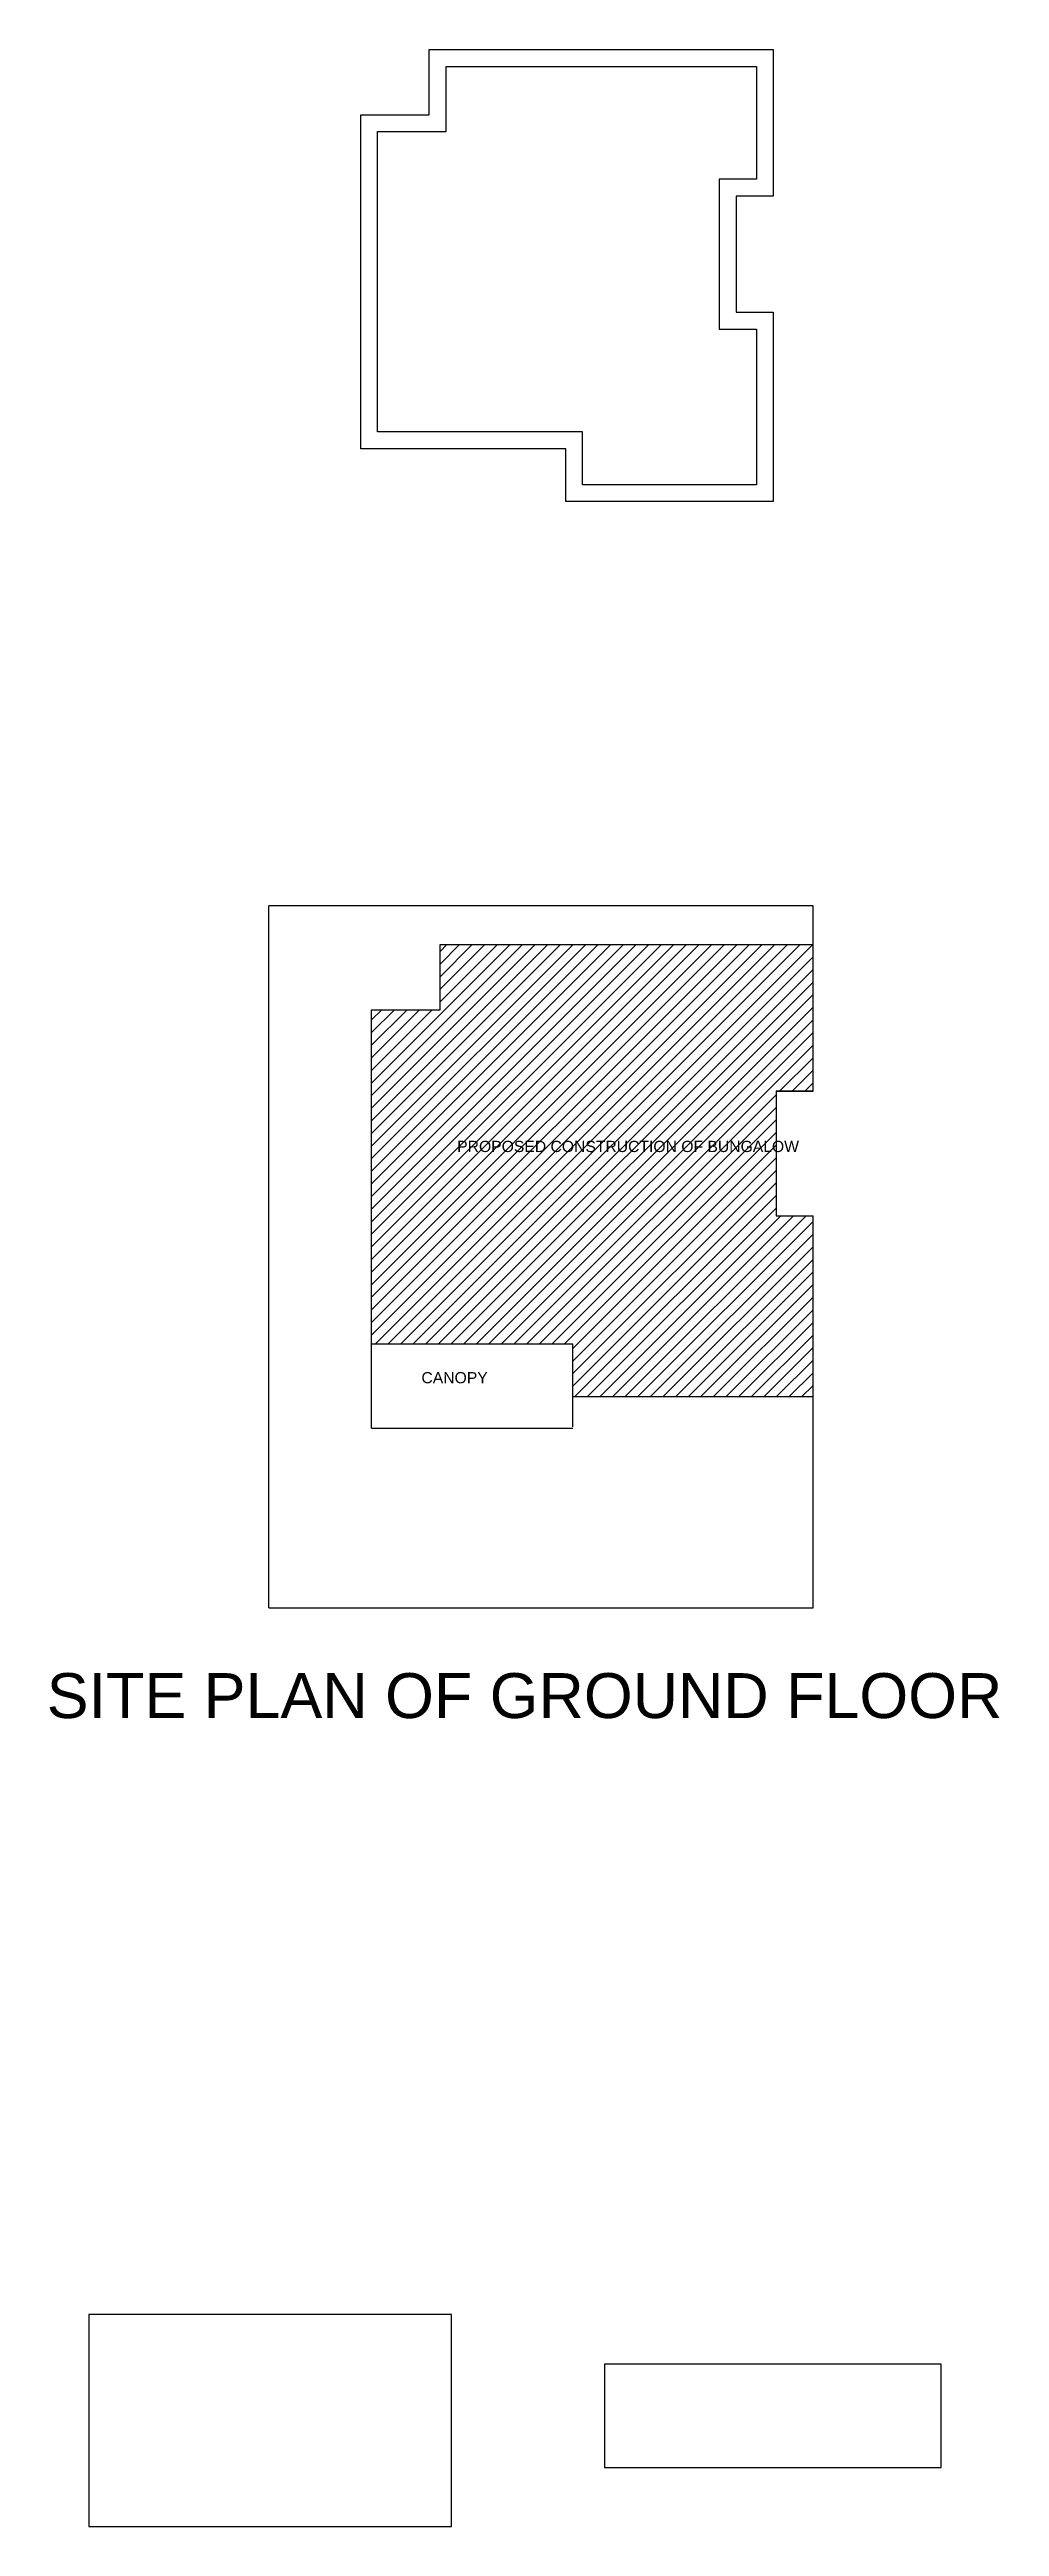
# Model space of a CAD drawing. Header units: metres. Extents: x -1 to 215, y -150 to 286.
# Drawn here: x 166.89 to 183.8, y 168.12 to 212.24 of the extents above; entities that cross this region are included whole.
import ezdxf

# ---------------------------------------------------------------- set-up
doc = ezdxf.new("R2010")
doc.units = ezdxf.units.M
doc.styles.get("Standard").update_dxf_attribs({"font": 'arial.ttf'})

msp = doc.modelspace()

# ---------------------------------------------------------------- texts
at = {"attachment_point": 1}
for s, width, insert, char_height in [('PROPOSED CONSTRUCTION OF BUNGALOW', 5.883685, (174.14981, 192.80077), 0.2), ('CANOPY', 2.8996978, (173.5132, 188.68257), 0.2), ('SITE PLAN OF GROUND FLOOR', 18.8273519, (166.84218, 183.32025), 0.8)]:
    msp.add_mtext_dynamic_manual_height_columns(s, width=width, gutter_width=12.5, heights=[0], dxfattribs=dict(at, insert=insert, char_height=char_height))

# ---------------------------------------------------------------- hatches: boundary and pattern name
h = msp.add_hatch()
h.set_pattern_fill('ANSI31', color=256, scale=0.05)
h.set_pattern_definition([(45, (-2363.08931, -596.79637), (-0.1122532015, 0.1122532015), [])])
h.paths.add_polyline_path([(173.84597, 195.13455), (172.62597, 195.13455), (172.62597, 189.18455), (176.20597, 189.18455), (176.20597, 188.24455), (180.4857, 188.24455), (180.4857, 191.46455), (179.8257, 191.46455), (179.8257, 193.68455), (180.4857, 193.68455), (180.4857, 196.29455), (173.84597, 196.29455)])
h.paths.add_polyline_path([(174.07825, 192.15113), (178.55574, 192.15113), (178.55574, 192.90016), (174.07825, 192.90016)], flags=24)

# ---------------------------------------------------------------- linework, layer by layer
for p, q in [((170.79597, 184.48455), (170.79597, 196.98455)), ((180.4857, 196.98455), (170.79597, 196.98455)), ((180.4857, 193.68455), (180.4857, 196.98455)), ((173.84597, 195.13455), (173.84597, 196.29455)), ((173.84597, 196.29455), (180.4857, 196.29455)), ((173.84597, 196.29455), (180.4857, 196.29455)), ((172.62597, 187.68455), (172.62597, 195.13455)), ((172.62597, 195.13455), (173.84597, 195.13455)), ((179.8257, 193.68455), (180.4857, 193.68455)), ((180.4857, 193.68455), (179.8257, 193.68455)), ((179.8257, 193.68455), (179.8257, 191.46455)), ((179.8257, 191.46455), (180.4857, 191.46455)), ((180.4857, 184.48455), (180.4857, 191.46455)), ((172.62597, 189.18455), (176.20597, 189.18455)), ((176.20597, 187.70955), (176.20597, 189.18455)), ((176.20597, 188.24455), (180.4857, 188.24455)), ((172.62597, 187.68455), (176.20597, 187.68455)), ((170.79597, 184.48455), (180.4857, 184.48455)), ((170.79597, 184.48455), (180.4857, 184.48455))]:
    msp.add_line(p, q)
msp.add_lwpolyline([(172.43157, 205.12651), (172.43157, 211.07651), (173.65157, 211.07651), (173.65157, 212.23651), (179.77581, 212.23651), (179.77581, 209.62651), (179.11581, 209.62651), (179.11581, 207.55651), (179.77581, 207.55651), (179.77581, 204.18651), (176.08157, 204.18651), (176.08157, 205.12651), (172.43157, 205.12651)])
for points in [[(172.73157, 205.42651), (172.73157, 210.77651), (173.95157, 210.77651), (173.95157, 211.93651), (179.47581, 211.93651), (179.47581, 209.92651), (178.81581, 209.92651), (178.81581, 207.25651), (179.47581, 207.25651), (179.47581, 204.48651), (176.38157, 204.48651), (176.38157, 205.42651)], [(174.04534, 171.89883), (167.59097, 171.89883), (167.59097, 168.12287), (174.04534, 168.12287)], [(182.7643, 171.01247), (176.76993, 171.01247), (176.76993, 169.17425), (182.7643, 169.17425)]]:
    msp.add_lwpolyline(points, close=True)

msp.set_redraw_order([(e.dxf.handle, doc.entitydb.next_handle()) for e in msp.query("TEXT MTEXT ATTDEF DIMENSION ARC_DIMENSION")])  # texts and dimensions are drawn at this point

doc.saveas('drawing.dxf')
